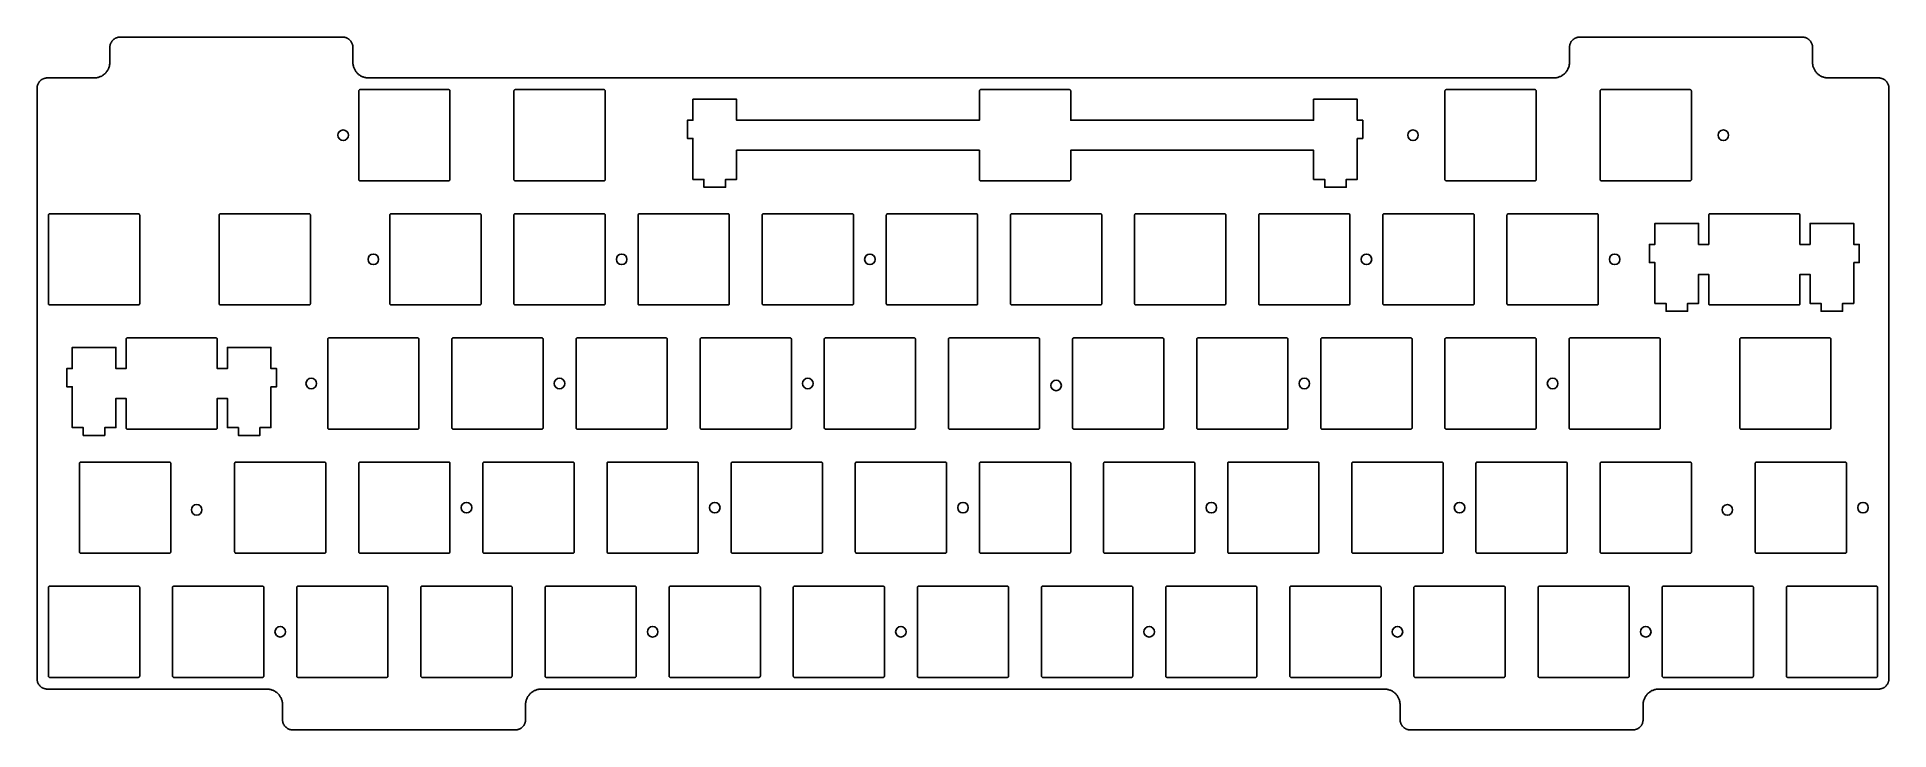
# Model space of a CAD drawing. Header units: millimetres. Extents: x -356 to -72, y 98 to 204.
import ezdxf

# ---------------------------------------------------------------- set-up
doc = ezdxf.new("R2010")
doc.units = ezdxf.units.MM

msp = doc.modelspace()

# ---------------------------------------------------------------- linework, layer by layer
for points in [[(-356.41, 196.54), (-356.41, 196.63), (-356.4, 196.71), (-356.39, 196.78), (-356.37, 196.86), (-356.35, 196.94), (-356.33, 197.01), (-356.31, 197.08), (-356.28, 197.16), (-356.24, 197.22), (-356.21, 197.29), (-356.17, 197.36), (-356.13, 197.42), (-356.08, 197.48), (-356.04, 197.54), (-355.98, 197.6), (-355.93, 197.65), (-355.88, 197.7), (-355.82, 197.75), (-355.76, 197.8), (-355.7, 197.84), (-355.63, 197.88), (-355.57, 197.92), (-355.5, 197.96), (-355.43, 197.99), (-355.36, 198.02), (-355.28, 198.04), (-355.21, 198.06), (-355.13, 198.08), (-355.05, 198.09), (-354.97, 198.1), (-354.89, 198.11), (-354.81, 198.11), (-347.63, 198.11), (-347.51, 198.11), (-347.39, 198.12), (-347.27, 198.14), (-347.15, 198.16), (-347.04, 198.19), (-346.92, 198.22), (-346.81, 198.26), (-346.7, 198.3), (-346.6, 198.35), (-346.49, 198.4), (-346.39, 198.46), (-346.3, 198.52), (-346.2, 198.59), (-346.11, 198.66), (-346.02, 198.73), (-345.94, 198.81), (-345.86, 198.9), (-345.79, 198.98), (-345.71, 199.07), (-345.65, 199.17), (-345.59, 199.26), (-345.53, 199.37), (-345.47, 199.47), (-345.43, 199.58), (-345.38, 199.68), (-345.35, 199.8), (-345.31, 199.91), (-345.29, 200.03), (-345.27, 200.14), (-345.25, 200.26), (-345.24, 200.39), (-345.24, 200.5), (-345.24, 202.78), (-345.24, 202.86), (-345.23, 202.94), (-345.22, 203.03), (-345.21, 203.1), (-345.19, 203.18), (-345.17, 203.26), (-345.14, 203.33), (-345.11, 203.4), (-345.08, 203.47), (-345.04, 203.54), (-345.01, 203.61), (-344.96, 203.68), (-344.92, 203.74), (-344.87, 203.8), (-344.82, 203.86), (-344.77, 203.91), (-344.71, 203.97), (-344.66, 204.02), (-344.59, 204.06), (-344.53, 204.11), (-344.47, 204.15), (-344.4, 204.19), (-344.33, 204.22), (-344.26, 204.26), (-344.19, 204.28), (-344.11, 204.31), (-344.04, 204.33), (-343.96, 204.35), (-343.88, 204.36), (-343.8, 204.37), (-343.72, 204.38), (-343.63, 204.38), (-309.54, 204.38), (-309.46, 204.38), (-309.38, 204.37), (-309.3, 204.36), (-309.22, 204.35), (-309.15, 204.33), (-309.07, 204.31), (-309, 204.29), (-308.93, 204.26), (-308.85, 204.23), (-308.78, 204.19), (-308.72, 204.15), (-308.65, 204.11), (-308.59, 204.07), (-308.52, 204.02), (-308.46, 203.97), (-308.41, 203.91), (-308.35, 203.85), (-308.3, 203.79), (-308.25, 203.73), (-308.21, 203.67), (-308.16, 203.6), (-308.13, 203.53), (-308.09, 203.46), (-308.06, 203.39), (-308.03, 203.32), (-308.01, 203.25), (-307.99, 203.17), (-307.97, 203.09), (-307.96, 203.02), (-307.95, 202.94), (-307.94, 202.86), (-307.94, 202.78), (-307.94, 200.5), (-307.93, 200.39), (-307.93, 200.27), (-307.91, 200.16), (-307.89, 200.04), (-307.87, 199.92), (-307.83, 199.81), (-307.8, 199.7), (-307.76, 199.59), (-307.71, 199.48), (-307.66, 199.38), (-307.6, 199.28), (-307.53, 199.18), (-307.47, 199.08), (-307.39, 198.99), (-307.32, 198.9), (-307.23, 198.81), (-307.15, 198.73), (-307.06, 198.65), (-306.97, 198.58), (-306.87, 198.51), (-306.77, 198.45), (-306.67, 198.39), (-306.56, 198.34), (-306.46, 198.29), (-306.35, 198.25), (-306.24, 198.21), (-306.12, 198.18), (-306.01, 198.16), (-305.89, 198.14), (-305.77, 198.12), (-305.66, 198.11), (-305.54, 198.11), (-123.63, 198.11), (-123.51, 198.11), (-123.39, 198.12), (-123.27, 198.14), (-123.15, 198.16), (-123.04, 198.19), (-122.92, 198.22), (-122.81, 198.26), (-122.7, 198.3), (-122.6, 198.35), (-122.49, 198.4), (-122.39, 198.46), (-122.3, 198.52), (-122.2, 198.59), (-122.11, 198.66), (-122.02, 198.73), (-121.94, 198.81), (-121.86, 198.9), (-121.79, 198.98), (-121.71, 199.07), (-121.65, 199.17), (-121.59, 199.26), (-121.53, 199.37), (-121.47, 199.47), (-121.43, 199.58), (-121.38, 199.68), (-121.35, 199.8), (-121.31, 199.91), (-121.29, 200.03), (-121.27, 200.14), (-121.25, 200.26), (-121.24, 200.39), (-121.24, 200.5), (-121.24, 202.78), (-121.24, 202.86), (-121.23, 202.94), (-121.22, 203.03), (-121.21, 203.1), (-121.19, 203.18), (-121.17, 203.26), (-121.14, 203.33), (-121.11, 203.4), (-121.08, 203.47), (-121.04, 203.54), (-121.01, 203.61), (-120.96, 203.68), (-120.92, 203.74), (-120.87, 203.8), (-120.82, 203.86), (-120.77, 203.91), (-120.71, 203.97), (-120.66, 204.02), (-120.59, 204.06), (-120.53, 204.11), (-120.47, 204.15), (-120.4, 204.19), (-120.33, 204.22), (-120.26, 204.26), (-120.19, 204.28), (-120.11, 204.31), (-120.04, 204.33), (-119.96, 204.35), (-119.88, 204.36), (-119.8, 204.37), (-119.72, 204.38), (-119.63, 204.38), (-85.54, 204.38), (-85.46, 204.38), (-85.38, 204.37), (-85.3, 204.36), (-85.22, 204.35), (-85.15, 204.33), (-85.07, 204.31), (-85, 204.29), (-84.93, 204.26), (-84.85, 204.23), (-84.78, 204.19), (-84.72, 204.15), (-84.65, 204.11), (-84.59, 204.07), (-84.52, 204.02), (-84.46, 203.97), (-84.41, 203.91), (-84.35, 203.85), (-84.3, 203.79), (-84.25, 203.73), (-84.21, 203.67), (-84.16, 203.6), (-84.13, 203.53), (-84.09, 203.46), (-84.06, 203.39), (-84.03, 203.32), (-84.01, 203.25), (-83.99, 203.17), (-83.97, 203.09), (-83.96, 203.02), (-83.95, 202.94), (-83.94, 202.86), (-83.94, 202.78), (-83.94, 200.5), (-83.93, 200.39), (-83.93, 200.27), (-83.91, 200.16), (-83.89, 200.04), (-83.87, 199.92), (-83.83, 199.81), (-83.8, 199.7), (-83.76, 199.59), (-83.71, 199.48), (-83.66, 199.38), (-83.6, 199.28), (-83.53, 199.18), (-83.47, 199.08), (-83.39, 198.99), (-83.32, 198.9), (-83.23, 198.81), (-83.15, 198.73), (-83.06, 198.65), (-82.97, 198.58), (-82.87, 198.51), (-82.77, 198.45), (-82.67, 198.39), (-82.56, 198.34), (-82.46, 198.29), (-82.35, 198.25), (-82.24, 198.21), (-82.12, 198.18), (-82.01, 198.16), (-81.89, 198.14), (-81.77, 198.12), (-81.66, 198.11), (-81.54, 198.11), (-73.82, 198.11), (-73.73, 198.11), (-73.65, 198.1), (-73.57, 198.09), (-73.49, 198.08), (-73.42, 198.06), (-73.34, 198.04), (-73.27, 198.02), (-73.2, 197.99), (-73.13, 197.96), (-73.06, 197.92), (-72.99, 197.88), (-72.93, 197.84), (-72.87, 197.8), (-72.81, 197.75), (-72.75, 197.7), (-72.69, 197.65), (-72.64, 197.6), (-72.59, 197.54), (-72.54, 197.48), (-72.5, 197.42), (-72.46, 197.36), (-72.42, 197.29), (-72.38, 197.22), (-72.35, 197.16), (-72.32, 197.08), (-72.29, 197.01), (-72.27, 196.94), (-72.25, 196.86), (-72.24, 196.78), (-72.23, 196.71), (-72.22, 196.63), (-72.21, 196.54), (-72.21, 105.91), (-72.21, 105.83), (-72.22, 105.75), (-72.23, 105.67), (-72.25, 105.59), (-72.26, 105.51), (-72.28, 105.43), (-72.31, 105.36), (-72.34, 105.29), (-72.37, 105.22), (-72.41, 105.15), (-72.44, 105.08), (-72.49, 105.02), (-72.53, 104.95), (-72.58, 104.89), (-72.63, 104.83), (-72.68, 104.78), (-72.74, 104.73), (-72.8, 104.68), (-72.86, 104.63), (-72.92, 104.58), (-72.98, 104.54), (-73.05, 104.5), (-73.12, 104.47), (-73.19, 104.44), (-73.26, 104.41), (-73.34, 104.38), (-73.41, 104.36), (-73.49, 104.34), (-73.57, 104.33), (-73.65, 104.32), (-73.73, 104.31), (-73.82, 104.31), (-107.54, 104.31), (-107.66, 104.31), (-107.78, 104.3), (-107.9, 104.28), (-108.02, 104.26), (-108.14, 104.23), (-108.25, 104.2), (-108.36, 104.16), (-108.47, 104.12), (-108.58, 104.07), (-108.68, 104.02), (-108.78, 103.96), (-108.88, 103.9), (-108.97, 103.83), (-109.06, 103.76), (-109.15, 103.69), (-109.23, 103.61), (-109.31, 103.52), (-109.39, 103.44), (-109.46, 103.35), (-109.53, 103.25), (-109.59, 103.15), (-109.65, 103.05), (-109.7, 102.95), (-109.75, 102.84), (-109.79, 102.73), (-109.83, 102.62), (-109.86, 102.51), (-109.89, 102.39), (-109.91, 102.27), (-109.93, 102.15), (-109.93, 102.03), (-109.94, 101.91), (-109.94, 99.64), (-109.94, 99.56), (-109.95, 99.47), (-109.96, 99.39), (-109.97, 99.32), (-109.99, 99.24), (-110.01, 99.16), (-110.03, 99.09), (-110.06, 99.02), (-110.1, 98.95), (-110.13, 98.88), (-110.17, 98.81), (-110.21, 98.74), (-110.26, 98.68), (-110.3, 98.62), (-110.35, 98.56), (-110.41, 98.51), (-110.46, 98.45), (-110.52, 98.4), (-110.58, 98.36), (-110.64, 98.31), (-110.71, 98.27), (-110.78, 98.23), (-110.84, 98.2), (-110.92, 98.16), (-110.99, 98.14), (-111.06, 98.11), (-111.14, 98.09), (-111.21, 98.07), (-111.29, 98.06), (-111.37, 98.05), (-111.46, 98.04), (-111.54, 98.04), (-145.63, 98.04), (-145.72, 98.04), (-145.8, 98.05), (-145.87, 98.06), (-145.95, 98.07), (-146.03, 98.09), (-146.1, 98.11), (-146.18, 98.13), (-146.25, 98.16), (-146.32, 98.19), (-146.39, 98.23), (-146.46, 98.27), (-146.53, 98.31), (-146.59, 98.35), (-146.65, 98.4), (-146.71, 98.45), (-146.77, 98.51), (-146.82, 98.56), (-146.88, 98.62), (-146.92, 98.69), (-146.97, 98.75), (-147.01, 98.82), (-147.05, 98.89), (-147.08, 98.95), (-147.12, 99.03), (-147.14, 99.1), (-147.17, 99.17), (-147.19, 99.25), (-147.21, 99.32), (-147.22, 99.4), (-147.23, 99.48), (-147.24, 99.56), (-147.24, 99.64), (-147.24, 101.91), (-147.24, 102.03), (-147.25, 102.15), (-147.26, 102.26), (-147.28, 102.38), (-147.31, 102.49), (-147.34, 102.61), (-147.38, 102.72), (-147.42, 102.83), (-147.47, 102.94), (-147.52, 103.04), (-147.58, 103.14), (-147.64, 103.24), (-147.71, 103.34), (-147.78, 103.43), (-147.86, 103.52), (-147.94, 103.61), (-148.03, 103.69), (-148.12, 103.77), (-148.21, 103.84), (-148.31, 103.91), (-148.41, 103.97), (-148.51, 104.03), (-148.61, 104.08), (-148.72, 104.13), (-148.83, 104.17), (-148.94, 104.21), (-149.05, 104.24), (-149.17, 104.26), (-149.28, 104.28), (-149.4, 104.3), (-149.52, 104.31), (-149.63, 104.31), (-279.04, 104.31), (-279.16, 104.31), (-279.28, 104.3), (-279.4, 104.28), (-279.52, 104.26), (-279.64, 104.23), (-279.75, 104.2), (-279.86, 104.16), (-279.97, 104.12), (-280.08, 104.07), (-280.18, 104.02), (-280.28, 103.96), (-280.38, 103.9), (-280.47, 103.83), (-280.56, 103.76), (-280.65, 103.69), (-280.73, 103.61), (-280.81, 103.52), (-280.89, 103.44), (-280.96, 103.35), (-281.03, 103.25), (-281.09, 103.15), (-281.15, 103.05), (-281.2, 102.95), (-281.25, 102.84), (-281.29, 102.73), (-281.33, 102.62), (-281.36, 102.51), (-281.39, 102.39), (-281.41, 102.27), (-281.43, 102.15), (-281.43, 102.03), (-281.44, 101.91), (-281.44, 99.64), (-281.44, 99.56), (-281.45, 99.47), (-281.46, 99.39), (-281.47, 99.32), (-281.49, 99.24), (-281.51, 99.16), (-281.53, 99.09), (-281.56, 99.02), (-281.6, 98.95), (-281.63, 98.88), (-281.67, 98.81), (-281.71, 98.74), (-281.76, 98.68), (-281.8, 98.62), (-281.85, 98.56), (-281.91, 98.51), (-281.96, 98.45), (-282.02, 98.4), (-282.08, 98.36), (-282.14, 98.31), (-282.21, 98.27), (-282.28, 98.23), (-282.34, 98.2), (-282.42, 98.16), (-282.49, 98.14), (-282.56, 98.11), (-282.64, 98.09), (-282.71, 98.07), (-282.79, 98.06), (-282.87, 98.05), (-282.96, 98.04), (-283.04, 98.04), (-317.13, 98.04), (-317.22, 98.04), (-317.3, 98.05), (-317.37, 98.06), (-317.45, 98.07), (-317.53, 98.09), (-317.6, 98.11), (-317.68, 98.13), (-317.75, 98.16), (-317.82, 98.19), (-317.89, 98.23), (-317.96, 98.27), (-318.03, 98.31), (-318.09, 98.35), (-318.15, 98.4), (-318.21, 98.45), (-318.27, 98.51), (-318.32, 98.56), (-318.38, 98.62), (-318.42, 98.69), (-318.47, 98.75), (-318.51, 98.82), (-318.55, 98.89), (-318.58, 98.95), (-318.62, 99.03), (-318.64, 99.1), (-318.67, 99.17), (-318.69, 99.25), (-318.71, 99.32), (-318.72, 99.4), (-318.73, 99.48), (-318.74, 99.56), (-318.74, 99.64), (-318.74, 101.91), (-318.74, 102.03), (-318.75, 102.15), (-318.76, 102.26), (-318.78, 102.38), (-318.81, 102.49), (-318.84, 102.61), (-318.88, 102.72), (-318.92, 102.83), (-318.97, 102.94), (-319.02, 103.04), (-319.08, 103.14), (-319.14, 103.24), (-319.21, 103.34), (-319.28, 103.43), (-319.36, 103.52), (-319.44, 103.61), (-319.53, 103.69), (-319.62, 103.77), (-319.71, 103.84), (-319.81, 103.91), (-319.91, 103.97), (-320.01, 104.03), (-320.11, 104.08), (-320.22, 104.13), (-320.33, 104.17), (-320.44, 104.21), (-320.55, 104.24), (-320.67, 104.26), (-320.78, 104.28), (-320.9, 104.3), (-321.02, 104.31), (-321.13, 104.31), (-354.81, 104.31), (-354.9, 104.31), (-354.98, 104.32), (-355.06, 104.33), (-355.14, 104.34), (-355.21, 104.36), (-355.29, 104.38), (-355.36, 104.41), (-355.44, 104.44), (-355.51, 104.47), (-355.58, 104.5), (-355.64, 104.54), (-355.71, 104.58), (-355.77, 104.63), (-355.83, 104.67), (-355.89, 104.73), (-355.94, 104.78), (-356, 104.83), (-356.05, 104.89), (-356.1, 104.95), (-356.14, 105.02), (-356.18, 105.08), (-356.22, 105.15), (-356.26, 105.22), (-356.29, 105.29), (-356.32, 105.36), (-356.34, 105.43), (-356.36, 105.51), (-356.38, 105.59), (-356.39, 105.67), (-356.4, 105.75), (-356.41, 105.83), (-356.41, 105.91)], [(-306.84, 196.31), (-293.24, 196.31), (-293.2, 196.31), (-293.16, 196.29), (-293.13, 196.28), (-293.1, 196.25), (-293.07, 196.22), (-293.05, 196.19), (-293.04, 196.15), (-293.04, 196.11), (-293.04, 182.51), (-293.04, 182.47), (-293.05, 182.43), (-293.07, 182.4), (-293.1, 182.37), (-293.13, 182.34), (-293.16, 182.32), (-293.2, 182.31), (-293.24, 182.31), (-306.84, 182.31), (-306.88, 182.31), (-306.91, 182.32), (-306.95, 182.34), (-306.98, 182.37), (-307, 182.4), (-307.02, 182.43), (-307.03, 182.47), (-307.04, 182.51), (-307.04, 196.11), (-307.03, 196.15), (-307.02, 196.19), (-307, 196.22), (-306.98, 196.25), (-306.95, 196.28), (-306.91, 196.29), (-306.88, 196.31)], [(-283.03, 196.31), (-269.43, 196.31), (-269.39, 196.31), (-269.35, 196.29), (-269.31, 196.28), (-269.28, 196.25), (-269.26, 196.22), (-269.24, 196.19), (-269.23, 196.15), (-269.23, 196.11), (-269.23, 182.51), (-269.23, 182.47), (-269.24, 182.43), (-269.26, 182.4), (-269.28, 182.37), (-269.31, 182.34), (-269.35, 182.32), (-269.39, 182.31), (-269.43, 182.31), (-283.03, 182.31), (-283.06, 182.31), (-283.1, 182.32), (-283.14, 182.34), (-283.17, 182.37), (-283.19, 182.4), (-283.21, 182.43), (-283.22, 182.47), (-283.23, 182.51), (-283.23, 196.11), (-283.22, 196.15), (-283.21, 196.19), (-283.19, 196.22), (-283.17, 196.25), (-283.14, 196.28), (-283.1, 196.29), (-283.06, 196.31)], [(-153.81, 188.81), (-153.81, 182.54), (-155.51, 182.54), (-155.51, 181.34), (-158.81, 181.34), (-158.81, 182.54), (-160.51, 182.54), (-160.51, 187.01), (-197.79, 187.01), (-197.79, 182.51), (-197.79, 182.47), (-197.8, 182.43), (-197.82, 182.4), (-197.85, 182.37), (-197.88, 182.34), (-197.91, 182.32), (-197.95, 182.31), (-197.99, 182.31), (-211.59, 182.31), (-211.63, 182.31), (-211.66, 182.32), (-211.7, 182.34), (-211.73, 182.37), (-211.75, 182.4), (-211.77, 182.43), (-211.78, 182.47), (-211.79, 182.51), (-211.79, 187.01), (-249.06, 187.01), (-249.06, 182.54), (-250.76, 182.54), (-250.76, 181.34), (-254.06, 181.34), (-254.06, 182.54), (-255.76, 182.54), (-255.76, 188.81), (-256.61, 188.81), (-256.61, 191.61), (-255.76, 191.61), (-255.76, 194.84), (-249.06, 194.84), (-249.06, 191.61), (-211.79, 191.61), (-211.79, 196.11), (-211.78, 196.15), (-211.77, 196.19), (-211.75, 196.22), (-211.73, 196.25), (-211.7, 196.28), (-211.66, 196.29), (-211.63, 196.31), (-211.59, 196.31), (-197.99, 196.31), (-197.95, 196.31), (-197.91, 196.29), (-197.88, 196.28), (-197.85, 196.25), (-197.82, 196.22), (-197.8, 196.19), (-197.79, 196.15), (-197.79, 196.11), (-197.79, 191.61), (-160.51, 191.61), (-160.51, 194.84), (-153.81, 194.84), (-153.81, 191.61), (-152.96, 191.61), (-152.96, 188.81)], [(-140.15, 196.31), (-126.55, 196.31), (-126.51, 196.31), (-126.47, 196.29), (-126.44, 196.28), (-126.41, 196.25), (-126.38, 196.22), (-126.37, 196.19), (-126.35, 196.15), (-126.35, 196.11), (-126.35, 182.51), (-126.35, 182.47), (-126.37, 182.43), (-126.38, 182.4), (-126.41, 182.37), (-126.44, 182.34), (-126.47, 182.32), (-126.51, 182.31), (-126.55, 182.31), (-140.15, 182.31), (-140.19, 182.31), (-140.23, 182.32), (-140.26, 182.34), (-140.29, 182.37), (-140.32, 182.4), (-140.33, 182.43), (-140.35, 182.47), (-140.35, 182.51), (-140.35, 196.11), (-140.35, 196.15), (-140.33, 196.19), (-140.32, 196.22), (-140.29, 196.25), (-140.26, 196.28), (-140.23, 196.29), (-140.19, 196.31)], [(-116.34, 196.31), (-102.74, 196.31), (-102.7, 196.31), (-102.66, 196.29), (-102.63, 196.28), (-102.6, 196.25), (-102.57, 196.22), (-102.55, 196.19), (-102.54, 196.15), (-102.54, 196.11), (-102.54, 182.51), (-102.54, 182.47), (-102.55, 182.43), (-102.57, 182.4), (-102.6, 182.37), (-102.63, 182.34), (-102.66, 182.32), (-102.7, 182.31), (-102.74, 182.31), (-116.34, 182.31), (-116.38, 182.31), (-116.41, 182.32), (-116.45, 182.34), (-116.48, 182.37), (-116.5, 182.4), (-116.52, 182.43), (-116.53, 182.47), (-116.54, 182.51), (-116.54, 196.11), (-116.53, 196.15), (-116.52, 196.19), (-116.5, 196.22), (-116.48, 196.25), (-116.45, 196.28), (-116.41, 196.29), (-116.38, 196.31)], [(-354.46, 177.26), (-340.86, 177.26), (-340.82, 177.26), (-340.79, 177.24), (-340.75, 177.23), (-340.72, 177.2), (-340.7, 177.17), (-340.68, 177.14), (-340.67, 177.1), (-340.66, 177.06), (-340.66, 163.46), (-340.67, 163.42), (-340.68, 163.38), (-340.7, 163.35), (-340.72, 163.32), (-340.75, 163.29), (-340.79, 163.27), (-340.82, 163.26), (-340.86, 163.26), (-354.46, 163.26), (-354.5, 163.26), (-354.54, 163.27), (-354.57, 163.29), (-354.6, 163.32), (-354.63, 163.35), (-354.65, 163.38), (-354.66, 163.42), (-354.66, 163.46), (-354.66, 177.06), (-354.66, 177.1), (-354.65, 177.14), (-354.63, 177.17), (-354.6, 177.2), (-354.57, 177.23), (-354.54, 177.24), (-354.5, 177.26)], [(-328.27, 177.26), (-314.67, 177.26), (-314.63, 177.26), (-314.59, 177.24), (-314.56, 177.23), (-314.53, 177.2), (-314.5, 177.17), (-314.48, 177.14), (-314.47, 177.1), (-314.47, 177.06), (-314.47, 163.46), (-314.47, 163.42), (-314.48, 163.38), (-314.5, 163.35), (-314.53, 163.32), (-314.56, 163.29), (-314.59, 163.27), (-314.63, 163.26), (-314.67, 163.26), (-328.27, 163.26), (-328.31, 163.26), (-328.35, 163.27), (-328.38, 163.29), (-328.41, 163.32), (-328.44, 163.35), (-328.45, 163.38), (-328.47, 163.42), (-328.47, 163.46), (-328.47, 177.06), (-328.47, 177.1), (-328.45, 177.14), (-328.44, 177.17), (-328.41, 177.2), (-328.38, 177.23), (-328.35, 177.24), (-328.31, 177.26)], [(-302.08, 177.26), (-288.48, 177.26), (-288.44, 177.26), (-288.4, 177.24), (-288.36, 177.23), (-288.33, 177.2), (-288.31, 177.17), (-288.29, 177.14), (-288.28, 177.1), (-288.28, 177.06), (-288.28, 163.46), (-288.28, 163.42), (-288.29, 163.38), (-288.31, 163.35), (-288.33, 163.32), (-288.36, 163.29), (-288.4, 163.27), (-288.44, 163.26), (-288.48, 163.26), (-302.08, 163.26), (-302.11, 163.26), (-302.15, 163.27), (-302.19, 163.29), (-302.22, 163.32), (-302.24, 163.35), (-302.26, 163.38), (-302.27, 163.42), (-302.28, 163.46), (-302.28, 177.06), (-302.27, 177.1), (-302.26, 177.14), (-302.24, 177.17), (-302.22, 177.2), (-302.19, 177.23), (-302.15, 177.24), (-302.11, 177.26)], [(-283.03, 177.26), (-269.43, 177.26), (-269.39, 177.26), (-269.35, 177.24), (-269.31, 177.23), (-269.28, 177.2), (-269.26, 177.17), (-269.24, 177.14), (-269.23, 177.1), (-269.23, 177.06), (-269.23, 163.46), (-269.23, 163.42), (-269.24, 163.38), (-269.26, 163.35), (-269.28, 163.32), (-269.31, 163.29), (-269.35, 163.27), (-269.39, 163.26), (-269.43, 163.26), (-283.03, 163.26), (-283.06, 163.26), (-283.1, 163.27), (-283.14, 163.29), (-283.17, 163.32), (-283.19, 163.35), (-283.21, 163.38), (-283.22, 163.42), (-283.23, 163.46), (-283.23, 177.06), (-283.22, 177.1), (-283.21, 177.14), (-283.19, 177.17), (-283.17, 177.2), (-283.14, 177.23), (-283.1, 177.24), (-283.06, 177.26)], [(-263.98, 177.26), (-250.38, 177.26), (-250.34, 177.26), (-250.3, 177.24), (-250.26, 177.23), (-250.23, 177.2), (-250.21, 177.17), (-250.19, 177.14), (-250.18, 177.1), (-250.18, 177.06), (-250.18, 163.46), (-250.18, 163.42), (-250.19, 163.38), (-250.21, 163.35), (-250.23, 163.32), (-250.26, 163.29), (-250.3, 163.27), (-250.34, 163.26), (-250.38, 163.26), (-263.98, 163.26), (-264.01, 163.26), (-264.05, 163.27), (-264.09, 163.29), (-264.12, 163.32), (-264.14, 163.35), (-264.16, 163.38), (-264.17, 163.42), (-264.18, 163.46), (-264.18, 177.06), (-264.17, 177.1), (-264.16, 177.14), (-264.14, 177.17), (-264.12, 177.2), (-264.09, 177.23), (-264.05, 177.24), (-264.01, 177.26)], [(-244.93, 177.26), (-231.33, 177.26), (-231.29, 177.26), (-231.25, 177.24), (-231.21, 177.23), (-231.18, 177.2), (-231.16, 177.17), (-231.14, 177.14), (-231.13, 177.1), (-231.13, 177.06), (-231.13, 163.46), (-231.13, 163.42), (-231.14, 163.38), (-231.16, 163.35), (-231.18, 163.32), (-231.21, 163.29), (-231.25, 163.27), (-231.29, 163.26), (-231.33, 163.26), (-244.93, 163.26), (-244.96, 163.26), (-245, 163.27), (-245.04, 163.29), (-245.07, 163.32), (-245.09, 163.35), (-245.11, 163.38), (-245.12, 163.42), (-245.13, 163.46), (-245.13, 177.06), (-245.12, 177.1), (-245.11, 177.14), (-245.09, 177.17), (-245.07, 177.2), (-245.04, 177.23), (-245, 177.24), (-244.96, 177.26)], [(-225.88, 177.26), (-212.28, 177.26), (-212.24, 177.26), (-212.2, 177.24), (-212.16, 177.23), (-212.13, 177.2), (-212.11, 177.17), (-212.09, 177.14), (-212.08, 177.1), (-212.08, 177.06), (-212.08, 163.46), (-212.08, 163.42), (-212.09, 163.38), (-212.11, 163.35), (-212.13, 163.32), (-212.16, 163.29), (-212.2, 163.27), (-212.24, 163.26), (-212.28, 163.26), (-225.88, 163.26), (-225.91, 163.26), (-225.95, 163.27), (-225.99, 163.29), (-226.02, 163.32), (-226.04, 163.35), (-226.06, 163.38), (-226.07, 163.42), (-226.08, 163.46), (-226.08, 177.06), (-226.07, 177.1), (-226.06, 177.14), (-226.04, 177.17), (-226.02, 177.2), (-225.99, 177.23), (-225.95, 177.24), (-225.91, 177.26)], [(-206.83, 177.26), (-193.23, 177.26), (-193.19, 177.26), (-193.15, 177.24), (-193.11, 177.23), (-193.08, 177.2), (-193.06, 177.17), (-193.04, 177.14), (-193.03, 177.1), (-193.03, 177.06), (-193.03, 163.46), (-193.03, 163.42), (-193.04, 163.38), (-193.06, 163.35), (-193.08, 163.32), (-193.11, 163.29), (-193.15, 163.27), (-193.19, 163.26), (-193.23, 163.26), (-206.83, 163.26), (-206.86, 163.26), (-206.9, 163.27), (-206.94, 163.29), (-206.97, 163.32), (-206.99, 163.35), (-207.01, 163.38), (-207.02, 163.42), (-207.03, 163.46), (-207.03, 177.06), (-207.02, 177.1), (-207.01, 177.14), (-206.99, 177.17), (-206.97, 177.2), (-206.94, 177.23), (-206.9, 177.24), (-206.86, 177.26)], [(-187.78, 177.26), (-174.18, 177.26), (-174.14, 177.26), (-174.1, 177.24), (-174.06, 177.23), (-174.03, 177.2), (-174.01, 177.17), (-173.99, 177.14), (-173.98, 177.1), (-173.98, 177.06), (-173.98, 163.46), (-173.98, 163.42), (-173.99, 163.38), (-174.01, 163.35), (-174.03, 163.32), (-174.06, 163.29), (-174.1, 163.27), (-174.14, 163.26), (-174.18, 163.26), (-187.78, 163.26), (-187.81, 163.26), (-187.85, 163.27), (-187.89, 163.29), (-187.92, 163.32), (-187.94, 163.35), (-187.96, 163.38), (-187.97, 163.42), (-187.98, 163.46), (-187.98, 177.06), (-187.97, 177.1), (-187.96, 177.14), (-187.94, 177.17), (-187.92, 177.2), (-187.89, 177.23), (-187.85, 177.24), (-187.81, 177.26)], [(-168.73, 177.26), (-155.13, 177.26), (-155.09, 177.26), (-155.05, 177.24), (-155.01, 177.23), (-154.98, 177.2), (-154.96, 177.17), (-154.94, 177.14), (-154.93, 177.1), (-154.93, 177.06), (-154.93, 163.46), (-154.93, 163.42), (-154.94, 163.38), (-154.96, 163.35), (-154.98, 163.32), (-155.01, 163.29), (-155.05, 163.27), (-155.09, 163.26), (-155.13, 163.26), (-168.73, 163.26), (-168.76, 163.26), (-168.8, 163.27), (-168.84, 163.29), (-168.87, 163.32), (-168.89, 163.35), (-168.91, 163.38), (-168.92, 163.42), (-168.93, 163.46), (-168.93, 177.06), (-168.92, 177.1), (-168.91, 177.14), (-168.89, 177.17), (-168.87, 177.2), (-168.84, 177.23), (-168.8, 177.24), (-168.76, 177.26)], [(-149.68, 177.26), (-136.08, 177.26), (-136.04, 177.26), (-136, 177.24), (-135.96, 177.23), (-135.93, 177.2), (-135.91, 177.17), (-135.89, 177.14), (-135.88, 177.1), (-135.88, 177.06), (-135.88, 163.46), (-135.88, 163.42), (-135.89, 163.38), (-135.91, 163.35), (-135.93, 163.32), (-135.96, 163.29), (-136, 163.27), (-136.04, 163.26), (-136.08, 163.26), (-149.68, 163.26), (-149.71, 163.26), (-149.75, 163.27), (-149.79, 163.29), (-149.82, 163.32), (-149.84, 163.35), (-149.86, 163.38), (-149.87, 163.42), (-149.88, 163.46), (-149.88, 177.06), (-149.87, 177.1), (-149.86, 177.14), (-149.84, 177.17), (-149.82, 177.2), (-149.79, 177.23), (-149.75, 177.24), (-149.71, 177.26)], [(-130.63, 177.26), (-117.03, 177.26), (-116.99, 177.26), (-116.95, 177.24), (-116.91, 177.23), (-116.88, 177.2), (-116.86, 177.17), (-116.84, 177.14), (-116.83, 177.1), (-116.83, 177.06), (-116.83, 163.46), (-116.83, 163.42), (-116.84, 163.38), (-116.86, 163.35), (-116.88, 163.32), (-116.91, 163.29), (-116.95, 163.27), (-116.99, 163.26), (-117.03, 163.26), (-130.63, 163.26), (-130.66, 163.26), (-130.7, 163.27), (-130.74, 163.29), (-130.77, 163.32), (-130.79, 163.35), (-130.81, 163.38), (-130.82, 163.42), (-130.83, 163.46), (-130.83, 177.06), (-130.82, 177.1), (-130.81, 177.14), (-130.79, 177.17), (-130.77, 177.2), (-130.74, 177.23), (-130.7, 177.24), (-130.66, 177.26)], [(-77.62, 169.76), (-77.62, 163.49), (-79.32, 163.49), (-79.32, 162.29), (-82.62, 162.29), (-82.62, 163.49), (-84.32, 163.49), (-84.32, 167.96), (-85.87, 167.96), (-85.87, 163.46), (-85.87, 163.42), (-85.88, 163.38), (-85.9, 163.35), (-85.93, 163.32), (-85.96, 163.29), (-85.99, 163.27), (-86.03, 163.26), (-86.07, 163.26), (-99.67, 163.26), (-99.71, 163.26), (-99.75, 163.27), (-99.78, 163.29), (-99.81, 163.32), (-99.84, 163.35), (-99.85, 163.38), (-99.87, 163.42), (-99.87, 163.46), (-99.87, 167.96), (-101.42, 167.96), (-101.42, 163.49), (-103.12, 163.49), (-103.12, 162.29), (-106.42, 162.29), (-106.42, 163.49), (-108.12, 163.49), (-108.12, 169.76), (-108.97, 169.76), (-108.97, 172.56), (-108.12, 172.56), (-108.12, 175.79), (-101.42, 175.79), (-101.42, 172.56), (-99.87, 172.56), (-99.87, 177.06), (-99.87, 177.1), (-99.85, 177.14), (-99.84, 177.17), (-99.81, 177.2), (-99.78, 177.23), (-99.75, 177.24), (-99.71, 177.26), (-99.67, 177.26), (-86.07, 177.26), (-86.03, 177.26), (-85.99, 177.24), (-85.96, 177.23), (-85.93, 177.2), (-85.9, 177.17), (-85.88, 177.14), (-85.87, 177.1), (-85.87, 177.06), (-85.87, 172.56), (-84.32, 172.56), (-84.32, 175.79), (-77.62, 175.79), (-77.62, 172.56), (-76.77, 172.56), (-76.77, 169.76)], [(-320.51, 150.71), (-320.51, 144.44), (-322.21, 144.44), (-322.21, 143.24), (-325.51, 143.24), (-325.51, 144.44), (-327.21, 144.44), (-327.21, 148.91), (-328.76, 148.91), (-328.76, 144.41), (-328.76, 144.37), (-328.77, 144.33), (-328.79, 144.3), (-328.82, 144.27), (-328.85, 144.24), (-328.88, 144.22), (-328.92, 144.21), (-328.96, 144.21), (-342.56, 144.21), (-342.6, 144.21), (-342.63, 144.22), (-342.67, 144.24), (-342.7, 144.27), (-342.72, 144.3), (-342.74, 144.33), (-342.75, 144.37), (-342.76, 144.41), (-342.76, 148.91), (-344.31, 148.91), (-344.31, 144.44), (-346.01, 144.44), (-346.01, 143.24), (-349.31, 143.24), (-349.31, 144.44), (-351.01, 144.44), (-351.01, 150.71), (-351.86, 150.71), (-351.86, 153.51), (-351.01, 153.51), (-351.01, 156.74), (-344.31, 156.74), (-344.31, 153.51), (-342.76, 153.51), (-342.76, 158.01), (-342.75, 158.05), (-342.74, 158.09), (-342.72, 158.12), (-342.7, 158.15), (-342.67, 158.18), (-342.63, 158.19), (-342.6, 158.21), (-342.56, 158.21), (-328.96, 158.21), (-328.92, 158.21), (-328.88, 158.19), (-328.85, 158.18), (-328.82, 158.15), (-328.79, 158.12), (-328.77, 158.09), (-328.76, 158.05), (-328.76, 158.01), (-328.76, 153.51), (-327.21, 153.51), (-327.21, 156.74), (-320.51, 156.74), (-320.51, 153.51), (-319.66, 153.51), (-319.66, 150.71)], [(-311.6, 158.21), (-298, 158.21), (-297.96, 158.21), (-297.92, 158.19), (-297.89, 158.18), (-297.86, 158.15), (-297.83, 158.12), (-297.82, 158.09), (-297.8, 158.05), (-297.8, 158.01), (-297.8, 144.41), (-297.8, 144.37), (-297.82, 144.33), (-297.83, 144.3), (-297.86, 144.27), (-297.89, 144.24), (-297.92, 144.22), (-297.96, 144.21), (-298, 144.21), (-311.6, 144.21), (-311.64, 144.21), (-311.68, 144.22), (-311.71, 144.24), (-311.74, 144.27), (-311.77, 144.3), (-311.78, 144.33), (-311.8, 144.37), (-311.8, 144.41), (-311.8, 158.01), (-311.8, 158.05), (-311.78, 158.09), (-311.77, 158.12), (-311.74, 158.15), (-311.71, 158.18), (-311.68, 158.19), (-311.64, 158.21)], [(-292.55, 158.21), (-278.95, 158.21), (-278.91, 158.21), (-278.87, 158.19), (-278.84, 158.18), (-278.81, 158.15), (-278.78, 158.12), (-278.77, 158.09), (-278.75, 158.05), (-278.75, 158.01), (-278.75, 144.41), (-278.75, 144.37), (-278.77, 144.33), (-278.78, 144.3), (-278.81, 144.27), (-278.84, 144.24), (-278.87, 144.22), (-278.91, 144.21), (-278.95, 144.21), (-292.55, 144.21), (-292.59, 144.21), (-292.63, 144.22), (-292.66, 144.24), (-292.69, 144.27), (-292.72, 144.3), (-292.73, 144.33), (-292.75, 144.37), (-292.75, 144.41), (-292.75, 158.01), (-292.75, 158.05), (-292.73, 158.09), (-292.72, 158.12), (-292.69, 158.15), (-292.66, 158.18), (-292.63, 158.19), (-292.59, 158.21)], [(-273.5, 158.21), (-259.9, 158.21), (-259.86, 158.21), (-259.82, 158.19), (-259.79, 158.18), (-259.76, 158.15), (-259.73, 158.12), (-259.72, 158.09), (-259.7, 158.05), (-259.7, 158.01), (-259.7, 144.41), (-259.7, 144.37), (-259.72, 144.33), (-259.73, 144.3), (-259.76, 144.27), (-259.79, 144.24), (-259.82, 144.22), (-259.86, 144.21), (-259.9, 144.21), (-273.5, 144.21), (-273.54, 144.21), (-273.58, 144.22), (-273.61, 144.24), (-273.64, 144.27), (-273.67, 144.3), (-273.68, 144.33), (-273.7, 144.37), (-273.7, 144.41), (-273.7, 158.01), (-273.7, 158.05), (-273.68, 158.09), (-273.67, 158.12), (-273.64, 158.15), (-273.61, 158.18), (-273.58, 158.19), (-273.54, 158.21)], [(-254.45, 158.21), (-240.85, 158.21), (-240.81, 158.21), (-240.77, 158.19), (-240.74, 158.18), (-240.71, 158.15), (-240.68, 158.12), (-240.67, 158.09), (-240.65, 158.05), (-240.65, 158.01), (-240.65, 144.41), (-240.65, 144.37), (-240.67, 144.33), (-240.68, 144.3), (-240.71, 144.27), (-240.74, 144.24), (-240.77, 144.22), (-240.81, 144.21), (-240.85, 144.21), (-254.45, 144.21), (-254.49, 144.21), (-254.53, 144.22), (-254.56, 144.24), (-254.59, 144.27), (-254.62, 144.3), (-254.63, 144.33), (-254.65, 144.37), (-254.65, 144.41), (-254.65, 158.01), (-254.65, 158.05), (-254.63, 158.09), (-254.62, 158.12), (-254.59, 158.15), (-254.56, 158.18), (-254.53, 158.19), (-254.49, 158.21)], [(-235.4, 158.21), (-221.8, 158.21), (-221.76, 158.21), (-221.72, 158.19), (-221.69, 158.18), (-221.66, 158.15), (-221.63, 158.12), (-221.62, 158.09), (-221.6, 158.05), (-221.6, 158.01), (-221.6, 144.41), (-221.6, 144.37), (-221.62, 144.33), (-221.63, 144.3), (-221.66, 144.27), (-221.69, 144.24), (-221.72, 144.22), (-221.76, 144.21), (-221.8, 144.21), (-235.4, 144.21), (-235.44, 144.21), (-235.48, 144.22), (-235.51, 144.24), (-235.54, 144.27), (-235.57, 144.3), (-235.58, 144.33), (-235.6, 144.37), (-235.6, 144.41), (-235.6, 158.01), (-235.6, 158.05), (-235.58, 158.09), (-235.57, 158.12), (-235.54, 158.15), (-235.51, 158.18), (-235.48, 158.19), (-235.44, 158.21)], [(-216.35, 158.21), (-202.75, 158.21), (-202.71, 158.21), (-202.67, 158.19), (-202.64, 158.18), (-202.61, 158.15), (-202.58, 158.12), (-202.57, 158.09), (-202.55, 158.05), (-202.55, 158.01), (-202.55, 144.41), (-202.55, 144.37), (-202.57, 144.33), (-202.58, 144.3), (-202.61, 144.27), (-202.64, 144.24), (-202.67, 144.22), (-202.71, 144.21), (-202.75, 144.21), (-216.35, 144.21), (-216.39, 144.21), (-216.43, 144.22), (-216.46, 144.24), (-216.49, 144.27), (-216.52, 144.3), (-216.53, 144.33), (-216.55, 144.37), (-216.55, 144.41), (-216.55, 158.01), (-216.55, 158.05), (-216.53, 158.09), (-216.52, 158.12), (-216.49, 158.15), (-216.46, 158.18), (-216.43, 158.19), (-216.39, 158.21)], [(-197.3, 158.21), (-183.7, 158.21), (-183.66, 158.21), (-183.62, 158.19), (-183.59, 158.18), (-183.56, 158.15), (-183.53, 158.12), (-183.52, 158.09), (-183.5, 158.05), (-183.5, 158.01), (-183.5, 144.41), (-183.5, 144.37), (-183.52, 144.33), (-183.53, 144.3), (-183.56, 144.27), (-183.59, 144.24), (-183.62, 144.22), (-183.66, 144.21), (-183.7, 144.21), (-197.3, 144.21), (-197.34, 144.21), (-197.38, 144.22), (-197.41, 144.24), (-197.44, 144.27), (-197.47, 144.3), (-197.48, 144.33), (-197.5, 144.37), (-197.5, 144.41), (-197.5, 158.01), (-197.5, 158.05), (-197.48, 158.09), (-197.47, 158.12), (-197.44, 158.15), (-197.41, 158.18), (-197.38, 158.19), (-197.34, 158.21)], [(-178.25, 158.21), (-164.65, 158.21), (-164.61, 158.21), (-164.57, 158.19), (-164.54, 158.18), (-164.51, 158.15), (-164.48, 158.12), (-164.47, 158.09), (-164.45, 158.05), (-164.45, 158.01), (-164.45, 144.41), (-164.45, 144.37), (-164.47, 144.33), (-164.48, 144.3), (-164.51, 144.27), (-164.54, 144.24), (-164.57, 144.22), (-164.61, 144.21), (-164.65, 144.21), (-178.25, 144.21), (-178.29, 144.21), (-178.33, 144.22), (-178.36, 144.24), (-178.39, 144.27), (-178.42, 144.3), (-178.43, 144.33), (-178.45, 144.37), (-178.45, 144.41), (-178.45, 158.01), (-178.45, 158.05), (-178.43, 158.09), (-178.42, 158.12), (-178.39, 158.15), (-178.36, 158.18), (-178.33, 158.19), (-178.29, 158.21)], [(-159.2, 158.21), (-145.6, 158.21), (-145.56, 158.21), (-145.52, 158.19), (-145.49, 158.18), (-145.46, 158.15), (-145.43, 158.12), (-145.42, 158.09), (-145.4, 158.05), (-145.4, 158.01), (-145.4, 144.41), (-145.4, 144.37), (-145.42, 144.33), (-145.43, 144.3), (-145.46, 144.27), (-145.49, 144.24), (-145.52, 144.22), (-145.56, 144.21), (-145.6, 144.21), (-159.2, 144.21), (-159.24, 144.21), (-159.28, 144.22), (-159.31, 144.24), (-159.34, 144.27), (-159.37, 144.3), (-159.38, 144.33), (-159.4, 144.37), (-159.4, 144.41), (-159.4, 158.01), (-159.4, 158.05), (-159.38, 158.09), (-159.37, 158.12), (-159.34, 158.15), (-159.31, 158.18), (-159.28, 158.19), (-159.24, 158.21)], [(-140.15, 158.21), (-126.55, 158.21), (-126.51, 158.21), (-126.47, 158.19), (-126.44, 158.18), (-126.41, 158.15), (-126.38, 158.12), (-126.37, 158.09), (-126.35, 158.05), (-126.35, 158.01), (-126.35, 144.41), (-126.35, 144.37), (-126.37, 144.33), (-126.38, 144.3), (-126.41, 144.27), (-126.44, 144.24), (-126.47, 144.22), (-126.51, 144.21), (-126.55, 144.21), (-140.15, 144.21), (-140.19, 144.21), (-140.23, 144.22), (-140.26, 144.24), (-140.29, 144.27), (-140.32, 144.3), (-140.33, 144.33), (-140.35, 144.37), (-140.35, 144.41), (-140.35, 158.01), (-140.35, 158.05), (-140.33, 158.09), (-140.32, 158.12), (-140.29, 158.15), (-140.26, 158.18), (-140.23, 158.19), (-140.19, 158.21)], [(-121.1, 158.21), (-107.5, 158.21), (-107.46, 158.21), (-107.42, 158.19), (-107.39, 158.18), (-107.36, 158.15), (-107.33, 158.12), (-107.32, 158.09), (-107.3, 158.05), (-107.3, 158.01), (-107.3, 144.41), (-107.3, 144.37), (-107.32, 144.33), (-107.33, 144.3), (-107.36, 144.27), (-107.39, 144.24), (-107.42, 144.22), (-107.46, 144.21), (-107.5, 144.21), (-121.1, 144.21), (-121.14, 144.21), (-121.18, 144.22), (-121.21, 144.24), (-121.24, 144.27), (-121.27, 144.3), (-121.28, 144.33), (-121.3, 144.37), (-121.3, 144.41), (-121.3, 158.01), (-121.3, 158.05), (-121.28, 158.09), (-121.27, 158.12), (-121.24, 158.15), (-121.21, 158.18), (-121.18, 158.19), (-121.14, 158.21)], [(-94.91, 158.21), (-81.31, 158.21), (-81.27, 158.21), (-81.23, 158.19), (-81.2, 158.18), (-81.17, 158.15), (-81.14, 158.12), (-81.12, 158.09), (-81.11, 158.05), (-81.11, 158.01), (-81.11, 144.41), (-81.11, 144.37), (-81.12, 144.33), (-81.14, 144.3), (-81.17, 144.27), (-81.2, 144.24), (-81.23, 144.22), (-81.27, 144.21), (-81.31, 144.21), (-94.91, 144.21), (-94.95, 144.21), (-94.98, 144.22), (-95.02, 144.24), (-95.05, 144.27), (-95.07, 144.3), (-95.09, 144.33), (-95.1, 144.37), (-95.11, 144.41), (-95.11, 158.01), (-95.1, 158.05), (-95.09, 158.09), (-95.07, 158.12), (-95.05, 158.15), (-95.02, 158.18), (-94.98, 158.19), (-94.95, 158.21)], [(-349.7, 139.16), (-336.1, 139.16), (-336.06, 139.16), (-336.02, 139.14), (-335.99, 139.13), (-335.96, 139.1), (-335.93, 139.07), (-335.92, 139.04), (-335.9, 139), (-335.9, 138.96), (-335.9, 125.36), (-335.9, 125.32), (-335.92, 125.28), (-335.93, 125.25), (-335.96, 125.22), (-335.99, 125.19), (-336.02, 125.17), (-336.06, 125.16), (-336.1, 125.16), (-349.7, 125.16), (-349.74, 125.16), (-349.78, 125.17), (-349.81, 125.19), (-349.84, 125.22), (-349.87, 125.25), (-349.88, 125.28), (-349.9, 125.32), (-349.9, 125.36), (-349.9, 138.96), (-349.9, 139), (-349.88, 139.04), (-349.87, 139.07), (-349.84, 139.1), (-349.81, 139.13), (-349.78, 139.14), (-349.74, 139.16)], [(-325.89, 139.16), (-312.29, 139.16), (-312.25, 139.16), (-312.21, 139.14), (-312.18, 139.13), (-312.15, 139.1), (-312.12, 139.07), (-312.1, 139.04), (-312.09, 139), (-312.09, 138.96), (-312.09, 125.36), (-312.09, 125.32), (-312.1, 125.28), (-312.12, 125.25), (-312.15, 125.22), (-312.18, 125.19), (-312.21, 125.17), (-312.25, 125.16), (-312.29, 125.16), (-325.89, 125.16), (-325.93, 125.16), (-325.96, 125.17), (-326, 125.19), (-326.03, 125.22), (-326.05, 125.25), (-326.07, 125.28), (-326.08, 125.32), (-326.09, 125.36), (-326.09, 138.96), (-326.08, 139), (-326.07, 139.04), (-326.05, 139.07), (-326.03, 139.1), (-326, 139.13), (-325.96, 139.14), (-325.93, 139.16)], [(-306.84, 139.16), (-293.24, 139.16), (-293.2, 139.16), (-293.16, 139.14), (-293.13, 139.13), (-293.1, 139.1), (-293.07, 139.07), (-293.05, 139.04), (-293.04, 139), (-293.04, 138.96), (-293.04, 125.36), (-293.04, 125.32), (-293.05, 125.28), (-293.07, 125.25), (-293.1, 125.22), (-293.13, 125.19), (-293.16, 125.17), (-293.2, 125.16), (-293.24, 125.16), (-306.84, 125.16), (-306.88, 125.16), (-306.91, 125.17), (-306.95, 125.19), (-306.98, 125.22), (-307, 125.25), (-307.02, 125.28), (-307.03, 125.32), (-307.04, 125.36), (-307.04, 138.96), (-307.03, 139), (-307.02, 139.04), (-307, 139.07), (-306.98, 139.1), (-306.95, 139.13), (-306.91, 139.14), (-306.88, 139.16)], [(-287.79, 139.16), (-274.19, 139.16), (-274.15, 139.16), (-274.11, 139.14), (-274.08, 139.13), (-274.05, 139.1), (-274.02, 139.07), (-274, 139.04), (-273.99, 139), (-273.99, 138.96), (-273.99, 125.36), (-273.99, 125.32), (-274, 125.28), (-274.02, 125.25), (-274.05, 125.22), (-274.08, 125.19), (-274.11, 125.17), (-274.15, 125.16), (-274.19, 125.16), (-287.79, 125.16), (-287.83, 125.16), (-287.86, 125.17), (-287.9, 125.19), (-287.93, 125.22), (-287.95, 125.25), (-287.97, 125.28), (-287.98, 125.32), (-287.99, 125.36), (-287.99, 138.96), (-287.98, 139), (-287.97, 139.04), (-287.95, 139.07), (-287.93, 139.1), (-287.9, 139.13), (-287.86, 139.14), (-287.83, 139.16)], [(-268.74, 139.16), (-255.14, 139.16), (-255.1, 139.16), (-255.06, 139.14), (-255.03, 139.13), (-255, 139.1), (-254.97, 139.07), (-254.95, 139.04), (-254.94, 139), (-254.94, 138.96), (-254.94, 125.36), (-254.94, 125.32), (-254.95, 125.28), (-254.97, 125.25), (-255, 125.22), (-255.03, 125.19), (-255.06, 125.17), (-255.1, 125.16), (-255.14, 125.16), (-268.74, 125.16), (-268.78, 125.16), (-268.81, 125.17), (-268.85, 125.19), (-268.88, 125.22), (-268.9, 125.25), (-268.92, 125.28), (-268.93, 125.32), (-268.94, 125.36), (-268.94, 138.96), (-268.93, 139), (-268.92, 139.04), (-268.9, 139.07), (-268.88, 139.1), (-268.85, 139.13), (-268.81, 139.14), (-268.78, 139.16)], [(-249.69, 139.16), (-236.09, 139.16), (-236.05, 139.16), (-236.01, 139.14), (-235.98, 139.13), (-235.95, 139.1), (-235.92, 139.07), (-235.9, 139.04), (-235.89, 139), (-235.89, 138.96), (-235.89, 125.36), (-235.89, 125.32), (-235.9, 125.28), (-235.92, 125.25), (-235.95, 125.22), (-235.98, 125.19), (-236.01, 125.17), (-236.05, 125.16), (-236.09, 125.16), (-249.69, 125.16), (-249.73, 125.16), (-249.76, 125.17), (-249.8, 125.19), (-249.83, 125.22), (-249.85, 125.25), (-249.87, 125.28), (-249.88, 125.32), (-249.89, 125.36), (-249.89, 138.96), (-249.88, 139), (-249.87, 139.04), (-249.85, 139.07), (-249.83, 139.1), (-249.8, 139.13), (-249.76, 139.14), (-249.73, 139.16)], [(-230.64, 139.16), (-217.04, 139.16), (-217, 139.16), (-216.96, 139.14), (-216.93, 139.13), (-216.9, 139.1), (-216.87, 139.07), (-216.85, 139.04), (-216.84, 139), (-216.84, 138.96), (-216.84, 125.36), (-216.84, 125.32), (-216.85, 125.28), (-216.87, 125.25), (-216.9, 125.22), (-216.93, 125.19), (-216.96, 125.17), (-217, 125.16), (-217.04, 125.16), (-230.64, 125.16), (-230.68, 125.16), (-230.71, 125.17), (-230.75, 125.19), (-230.78, 125.22), (-230.8, 125.25), (-230.82, 125.28), (-230.83, 125.32), (-230.84, 125.36), (-230.84, 138.96), (-230.83, 139), (-230.82, 139.04), (-230.8, 139.07), (-230.78, 139.1), (-230.75, 139.13), (-230.71, 139.14), (-230.68, 139.16)], [(-211.59, 139.16), (-197.99, 139.16), (-197.95, 139.16), (-197.91, 139.14), (-197.88, 139.13), (-197.85, 139.1), (-197.82, 139.07), (-197.8, 139.04), (-197.79, 139), (-197.79, 138.96), (-197.79, 125.36), (-197.79, 125.32), (-197.8, 125.28), (-197.82, 125.25), (-197.85, 125.22), (-197.88, 125.19), (-197.91, 125.17), (-197.95, 125.16), (-197.99, 125.16), (-211.59, 125.16), (-211.63, 125.16), (-211.66, 125.17), (-211.7, 125.19), (-211.73, 125.22), (-211.75, 125.25), (-211.77, 125.28), (-211.78, 125.32), (-211.79, 125.36), (-211.79, 138.96), (-211.78, 139), (-211.77, 139.04), (-211.75, 139.07), (-211.73, 139.1), (-211.7, 139.13), (-211.66, 139.14), (-211.63, 139.16)], [(-192.54, 139.16), (-178.94, 139.16), (-178.9, 139.16), (-178.86, 139.14), (-178.83, 139.13), (-178.8, 139.1), (-178.77, 139.07), (-178.75, 139.04), (-178.74, 139), (-178.74, 138.96), (-178.74, 125.36), (-178.74, 125.32), (-178.75, 125.28), (-178.77, 125.25), (-178.8, 125.22), (-178.83, 125.19), (-178.86, 125.17), (-178.9, 125.16), (-178.94, 125.16), (-192.54, 125.16), (-192.58, 125.16), (-192.61, 125.17), (-192.65, 125.19), (-192.68, 125.22), (-192.7, 125.25), (-192.72, 125.28), (-192.73, 125.32), (-192.74, 125.36), (-192.74, 138.96), (-192.73, 139), (-192.72, 139.04), (-192.7, 139.07), (-192.68, 139.1), (-192.65, 139.13), (-192.61, 139.14), (-192.58, 139.16)], [(-173.49, 139.16), (-159.89, 139.16), (-159.85, 139.16), (-159.81, 139.14), (-159.78, 139.13), (-159.75, 139.1), (-159.72, 139.07), (-159.7, 139.04), (-159.69, 139), (-159.69, 138.96), (-159.69, 125.36), (-159.69, 125.32), (-159.7, 125.28), (-159.72, 125.25), (-159.75, 125.22), (-159.78, 125.19), (-159.81, 125.17), (-159.85, 125.16), (-159.89, 125.16), (-173.49, 125.16), (-173.53, 125.16), (-173.56, 125.17), (-173.6, 125.19), (-173.63, 125.22), (-173.65, 125.25), (-173.67, 125.28), (-173.68, 125.32), (-173.69, 125.36), (-173.69, 138.96), (-173.68, 139), (-173.67, 139.04), (-173.65, 139.07), (-173.63, 139.1), (-173.6, 139.13), (-173.56, 139.14), (-173.53, 139.16)], [(-154.44, 139.16), (-140.84, 139.16), (-140.8, 139.16), (-140.76, 139.14), (-140.73, 139.13), (-140.7, 139.1), (-140.67, 139.07), (-140.65, 139.04), (-140.64, 139), (-140.64, 138.96), (-140.64, 125.36), (-140.64, 125.32), (-140.65, 125.28), (-140.67, 125.25), (-140.7, 125.22), (-140.73, 125.19), (-140.76, 125.17), (-140.8, 125.16), (-140.84, 125.16), (-154.44, 125.16), (-154.48, 125.16), (-154.51, 125.17), (-154.55, 125.19), (-154.58, 125.22), (-154.6, 125.25), (-154.62, 125.28), (-154.63, 125.32), (-154.64, 125.36), (-154.64, 138.96), (-154.63, 139), (-154.62, 139.04), (-154.6, 139.07), (-154.58, 139.1), (-154.55, 139.13), (-154.51, 139.14), (-154.48, 139.16)], [(-135.39, 139.16), (-121.79, 139.16), (-121.75, 139.16), (-121.71, 139.14), (-121.68, 139.13), (-121.65, 139.1), (-121.62, 139.07), (-121.6, 139.04), (-121.59, 139), (-121.59, 138.96), (-121.59, 125.36), (-121.59, 125.32), (-121.6, 125.28), (-121.62, 125.25), (-121.65, 125.22), (-121.68, 125.19), (-121.71, 125.17), (-121.75, 125.16), (-121.79, 125.16), (-135.39, 125.16), (-135.43, 125.16), (-135.46, 125.17), (-135.5, 125.19), (-135.53, 125.22), (-135.55, 125.25), (-135.57, 125.28), (-135.58, 125.32), (-135.59, 125.36), (-135.59, 138.96), (-135.58, 139), (-135.57, 139.04), (-135.55, 139.07), (-135.53, 139.1), (-135.5, 139.13), (-135.46, 139.14), (-135.43, 139.16)], [(-116.34, 139.16), (-102.74, 139.16), (-102.7, 139.16), (-102.66, 139.14), (-102.63, 139.13), (-102.6, 139.1), (-102.57, 139.07), (-102.55, 139.04), (-102.54, 139), (-102.54, 138.96), (-102.54, 125.36), (-102.54, 125.32), (-102.55, 125.28), (-102.57, 125.25), (-102.6, 125.22), (-102.63, 125.19), (-102.66, 125.17), (-102.7, 125.16), (-102.74, 125.16), (-116.34, 125.16), (-116.38, 125.16), (-116.41, 125.17), (-116.45, 125.19), (-116.48, 125.22), (-116.5, 125.25), (-116.52, 125.28), (-116.53, 125.32), (-116.54, 125.36), (-116.54, 138.96), (-116.53, 139), (-116.52, 139.04), (-116.5, 139.07), (-116.48, 139.1), (-116.45, 139.13), (-116.41, 139.14), (-116.38, 139.16)], [(-92.53, 139.16), (-78.93, 139.16), (-78.89, 139.16), (-78.85, 139.14), (-78.81, 139.13), (-78.78, 139.1), (-78.76, 139.07), (-78.74, 139.04), (-78.73, 139), (-78.73, 138.96), (-78.73, 125.36), (-78.73, 125.32), (-78.74, 125.28), (-78.76, 125.25), (-78.78, 125.22), (-78.81, 125.19), (-78.85, 125.17), (-78.89, 125.16), (-78.93, 125.16), (-92.53, 125.16), (-92.56, 125.16), (-92.6, 125.17), (-92.64, 125.19), (-92.67, 125.22), (-92.69, 125.25), (-92.71, 125.28), (-92.72, 125.32), (-92.73, 125.36), (-92.73, 138.96), (-92.72, 139), (-92.71, 139.04), (-92.69, 139.07), (-92.67, 139.1), (-92.64, 139.13), (-92.6, 139.14), (-92.56, 139.16)], [(-354.46, 120.11), (-340.86, 120.11), (-340.82, 120.11), (-340.79, 120.09), (-340.75, 120.08), (-340.72, 120.05), (-340.7, 120.02), (-340.68, 119.99), (-340.67, 119.95), (-340.66, 119.91), (-340.66, 106.31), (-340.67, 106.27), (-340.68, 106.23), (-340.7, 106.2), (-340.72, 106.17), (-340.75, 106.14), (-340.79, 106.12), (-340.82, 106.11), (-340.86, 106.11), (-354.46, 106.11), (-354.5, 106.11), (-354.54, 106.12), (-354.57, 106.14), (-354.6, 106.17), (-354.63, 106.2), (-354.65, 106.23), (-354.66, 106.27), (-354.66, 106.31), (-354.66, 119.91), (-354.66, 119.95), (-354.65, 119.99), (-354.63, 120.02), (-354.6, 120.05), (-354.57, 120.08), (-354.54, 120.09), (-354.5, 120.11)], [(-335.41, 120.11), (-321.81, 120.11), (-321.77, 120.11), (-321.74, 120.09), (-321.7, 120.08), (-321.67, 120.05), (-321.65, 120.02), (-321.63, 119.99), (-321.62, 119.95), (-321.61, 119.91), (-321.61, 106.31), (-321.62, 106.27), (-321.63, 106.23), (-321.65, 106.2), (-321.67, 106.17), (-321.7, 106.14), (-321.74, 106.12), (-321.77, 106.11), (-321.81, 106.11), (-335.41, 106.11), (-335.45, 106.11), (-335.49, 106.12), (-335.52, 106.14), (-335.55, 106.17), (-335.58, 106.2), (-335.6, 106.23), (-335.61, 106.27), (-335.61, 106.31), (-335.61, 119.91), (-335.61, 119.95), (-335.6, 119.99), (-335.58, 120.02), (-335.55, 120.05), (-335.52, 120.08), (-335.49, 120.09), (-335.45, 120.11)], [(-316.36, 120.11), (-302.76, 120.11), (-302.72, 120.11), (-302.69, 120.09), (-302.65, 120.08), (-302.62, 120.05), (-302.6, 120.02), (-302.58, 119.99), (-302.57, 119.95), (-302.56, 119.91), (-302.56, 106.31), (-302.57, 106.27), (-302.58, 106.23), (-302.6, 106.2), (-302.62, 106.17), (-302.65, 106.14), (-302.69, 106.12), (-302.72, 106.11), (-302.76, 106.11), (-316.36, 106.11), (-316.4, 106.11), (-316.44, 106.12), (-316.47, 106.14), (-316.5, 106.17), (-316.53, 106.2), (-316.55, 106.23), (-316.56, 106.27), (-316.56, 106.31), (-316.56, 119.91), (-316.56, 119.95), (-316.55, 119.99), (-316.53, 120.02), (-316.5, 120.05), (-316.47, 120.08), (-316.44, 120.09), (-316.4, 120.11)], [(-297.31, 120.11), (-283.71, 120.11), (-283.67, 120.11), (-283.64, 120.09), (-283.6, 120.08), (-283.57, 120.05), (-283.55, 120.02), (-283.53, 119.99), (-283.52, 119.95), (-283.51, 119.91), (-283.51, 106.31), (-283.52, 106.27), (-283.53, 106.23), (-283.55, 106.2), (-283.57, 106.17), (-283.6, 106.14), (-283.64, 106.12), (-283.67, 106.11), (-283.71, 106.11), (-297.31, 106.11), (-297.35, 106.11), (-297.39, 106.12), (-297.42, 106.14), (-297.45, 106.17), (-297.48, 106.2), (-297.5, 106.23), (-297.51, 106.27), (-297.51, 106.31), (-297.51, 119.91), (-297.51, 119.95), (-297.5, 119.99), (-297.48, 120.02), (-297.45, 120.05), (-297.42, 120.08), (-297.39, 120.09), (-297.35, 120.11)], [(-278.26, 120.11), (-264.66, 120.11), (-264.62, 120.11), (-264.59, 120.09), (-264.55, 120.08), (-264.52, 120.05), (-264.5, 120.02), (-264.48, 119.99), (-264.47, 119.95), (-264.46, 119.91), (-264.46, 106.31), (-264.47, 106.27), (-264.48, 106.23), (-264.5, 106.2), (-264.52, 106.17), (-264.55, 106.14), (-264.59, 106.12), (-264.62, 106.11), (-264.66, 106.11), (-278.26, 106.11), (-278.3, 106.11), (-278.34, 106.12), (-278.37, 106.14), (-278.4, 106.17), (-278.43, 106.2), (-278.45, 106.23), (-278.46, 106.27), (-278.46, 106.31), (-278.46, 119.91), (-278.46, 119.95), (-278.45, 119.99), (-278.43, 120.02), (-278.4, 120.05), (-278.37, 120.08), (-278.34, 120.09), (-278.3, 120.11)], [(-259.21, 120.11), (-245.61, 120.11), (-245.57, 120.11), (-245.54, 120.09), (-245.5, 120.08), (-245.47, 120.05), (-245.45, 120.02), (-245.43, 119.99), (-245.42, 119.95), (-245.41, 119.91), (-245.41, 106.31), (-245.42, 106.27), (-245.43, 106.23), (-245.45, 106.2), (-245.47, 106.17), (-245.5, 106.14), (-245.54, 106.12), (-245.57, 106.11), (-245.61, 106.11), (-259.21, 106.11), (-259.25, 106.11), (-259.29, 106.12), (-259.32, 106.14), (-259.35, 106.17), (-259.38, 106.2), (-259.4, 106.23), (-259.41, 106.27), (-259.41, 106.31), (-259.41, 119.91), (-259.41, 119.95), (-259.4, 119.99), (-259.38, 120.02), (-259.35, 120.05), (-259.32, 120.08), (-259.29, 120.09), (-259.25, 120.11)], [(-240.16, 120.11), (-226.56, 120.11), (-226.52, 120.11), (-226.49, 120.09), (-226.45, 120.08), (-226.42, 120.05), (-226.4, 120.02), (-226.38, 119.99), (-226.37, 119.95), (-226.36, 119.91), (-226.36, 106.31), (-226.37, 106.27), (-226.38, 106.23), (-226.4, 106.2), (-226.42, 106.17), (-226.45, 106.14), (-226.49, 106.12), (-226.52, 106.11), (-226.56, 106.11), (-240.16, 106.11), (-240.2, 106.11), (-240.24, 106.12), (-240.27, 106.14), (-240.3, 106.17), (-240.33, 106.2), (-240.35, 106.23), (-240.36, 106.27), (-240.36, 106.31), (-240.36, 119.91), (-240.36, 119.95), (-240.35, 119.99), (-240.33, 120.02), (-240.3, 120.05), (-240.27, 120.08), (-240.24, 120.09), (-240.2, 120.11)], [(-221.11, 120.11), (-207.51, 120.11), (-207.47, 120.11), (-207.44, 120.09), (-207.4, 120.08), (-207.37, 120.05), (-207.35, 120.02), (-207.33, 119.99), (-207.32, 119.95), (-207.31, 119.91), (-207.31, 106.31), (-207.32, 106.27), (-207.33, 106.23), (-207.35, 106.2), (-207.37, 106.17), (-207.4, 106.14), (-207.44, 106.12), (-207.47, 106.11), (-207.51, 106.11), (-221.11, 106.11), (-221.15, 106.11), (-221.19, 106.12), (-221.22, 106.14), (-221.25, 106.17), (-221.28, 106.2), (-221.3, 106.23), (-221.31, 106.27), (-221.31, 106.31), (-221.31, 119.91), (-221.31, 119.95), (-221.3, 119.99), (-221.28, 120.02), (-221.25, 120.05), (-221.22, 120.08), (-221.19, 120.09), (-221.15, 120.11)], [(-202.06, 120.11), (-188.46, 120.11), (-188.42, 120.11), (-188.39, 120.09), (-188.35, 120.08), (-188.32, 120.05), (-188.3, 120.02), (-188.28, 119.99), (-188.27, 119.95), (-188.26, 119.91), (-188.26, 106.31), (-188.27, 106.27), (-188.28, 106.23), (-188.3, 106.2), (-188.32, 106.17), (-188.35, 106.14), (-188.39, 106.12), (-188.42, 106.11), (-188.46, 106.11), (-202.06, 106.11), (-202.1, 106.11), (-202.14, 106.12), (-202.17, 106.14), (-202.2, 106.17), (-202.23, 106.2), (-202.25, 106.23), (-202.26, 106.27), (-202.26, 106.31), (-202.26, 119.91), (-202.26, 119.95), (-202.25, 119.99), (-202.23, 120.02), (-202.2, 120.05), (-202.17, 120.08), (-202.14, 120.09), (-202.1, 120.11)], [(-183.01, 120.11), (-169.41, 120.11), (-169.37, 120.11), (-169.34, 120.09), (-169.3, 120.08), (-169.27, 120.05), (-169.25, 120.02), (-169.23, 119.99), (-169.22, 119.95), (-169.21, 119.91), (-169.21, 106.31), (-169.22, 106.27), (-169.23, 106.23), (-169.25, 106.2), (-169.27, 106.17), (-169.3, 106.14), (-169.34, 106.12), (-169.37, 106.11), (-169.41, 106.11), (-183.01, 106.11), (-183.05, 106.11), (-183.09, 106.12), (-183.12, 106.14), (-183.15, 106.17), (-183.18, 106.2), (-183.2, 106.23), (-183.21, 106.27), (-183.21, 106.31), (-183.21, 119.91), (-183.21, 119.95), (-183.2, 119.99), (-183.18, 120.02), (-183.15, 120.05), (-183.12, 120.08), (-183.09, 120.09), (-183.05, 120.11)], [(-163.96, 120.11), (-150.36, 120.11), (-150.32, 120.11), (-150.29, 120.09), (-150.25, 120.08), (-150.22, 120.05), (-150.2, 120.02), (-150.18, 119.99), (-150.17, 119.95), (-150.16, 119.91), (-150.16, 106.31), (-150.17, 106.27), (-150.18, 106.23), (-150.2, 106.2), (-150.22, 106.17), (-150.25, 106.14), (-150.29, 106.12), (-150.32, 106.11), (-150.36, 106.11), (-163.96, 106.11), (-164, 106.11), (-164.04, 106.12), (-164.07, 106.14), (-164.1, 106.17), (-164.13, 106.2), (-164.15, 106.23), (-164.16, 106.27), (-164.16, 106.31), (-164.16, 119.91), (-164.16, 119.95), (-164.15, 119.99), (-164.13, 120.02), (-164.1, 120.05), (-164.07, 120.08), (-164.04, 120.09), (-164, 120.11)], [(-144.91, 120.11), (-131.31, 120.11), (-131.27, 120.11), (-131.24, 120.09), (-131.2, 120.08), (-131.17, 120.05), (-131.15, 120.02), (-131.13, 119.99), (-131.12, 119.95), (-131.11, 119.91), (-131.11, 106.31), (-131.12, 106.27), (-131.13, 106.23), (-131.15, 106.2), (-131.17, 106.17), (-131.2, 106.14), (-131.24, 106.12), (-131.27, 106.11), (-131.31, 106.11), (-144.91, 106.11), (-144.95, 106.11), (-144.99, 106.12), (-145.02, 106.14), (-145.05, 106.17), (-145.08, 106.2), (-145.1, 106.23), (-145.11, 106.27), (-145.11, 106.31), (-145.11, 119.91), (-145.11, 119.95), (-145.1, 119.99), (-145.08, 120.02), (-145.05, 120.05), (-145.02, 120.08), (-144.99, 120.09), (-144.95, 120.11)], [(-125.86, 120.11), (-112.26, 120.11), (-112.22, 120.11), (-112.19, 120.09), (-112.15, 120.08), (-112.12, 120.05), (-112.1, 120.02), (-112.08, 119.99), (-112.07, 119.95), (-112.06, 119.91), (-112.06, 106.31), (-112.07, 106.27), (-112.08, 106.23), (-112.1, 106.2), (-112.12, 106.17), (-112.15, 106.14), (-112.19, 106.12), (-112.22, 106.11), (-112.26, 106.11), (-125.86, 106.11), (-125.9, 106.11), (-125.94, 106.12), (-125.97, 106.14), (-126, 106.17), (-126.03, 106.2), (-126.05, 106.23), (-126.06, 106.27), (-126.06, 106.31), (-126.06, 119.91), (-126.06, 119.95), (-126.05, 119.99), (-126.03, 120.02), (-126, 120.05), (-125.97, 120.08), (-125.94, 120.09), (-125.9, 120.11)], [(-106.81, 120.11), (-93.21, 120.11), (-93.17, 120.11), (-93.14, 120.09), (-93.1, 120.08), (-93.07, 120.05), (-93.05, 120.02), (-93.03, 119.99), (-93.02, 119.95), (-93.01, 119.91), (-93.01, 106.31), (-93.02, 106.27), (-93.03, 106.23), (-93.05, 106.2), (-93.07, 106.17), (-93.1, 106.14), (-93.14, 106.12), (-93.17, 106.11), (-93.21, 106.11), (-106.81, 106.11), (-106.85, 106.11), (-106.89, 106.12), (-106.92, 106.14), (-106.95, 106.17), (-106.98, 106.2), (-107, 106.23), (-107.01, 106.27), (-107.01, 106.31), (-107.01, 119.91), (-107.01, 119.95), (-107, 119.99), (-106.98, 120.02), (-106.95, 120.05), (-106.92, 120.08), (-106.89, 120.09), (-106.85, 120.11)], [(-87.76, 120.11), (-74.16, 120.11), (-74.12, 120.11), (-74.09, 120.09), (-74.05, 120.08), (-74.02, 120.05), (-74, 120.02), (-73.98, 119.99), (-73.97, 119.95), (-73.96, 119.91), (-73.96, 106.31), (-73.97, 106.27), (-73.98, 106.23), (-74, 106.2), (-74.02, 106.17), (-74.05, 106.14), (-74.09, 106.12), (-74.12, 106.11), (-74.16, 106.11), (-87.76, 106.11), (-87.8, 106.11), (-87.84, 106.12), (-87.87, 106.14), (-87.9, 106.17), (-87.93, 106.2), (-87.95, 106.23), (-87.96, 106.27), (-87.96, 106.31), (-87.96, 119.91), (-87.96, 119.95), (-87.95, 119.99), (-87.93, 120.02), (-87.9, 120.05), (-87.87, 120.08), (-87.84, 120.09), (-87.8, 120.11)]]:
    msp.add_lwpolyline(points, close=True)
for centre, radius in [((-309.43, 189.31), 0.812), ((-145.26, 189.31), 0.811), ((-97.63, 189.31), 0.811), ((-304.8, 170.26), 0.811), ((-266.7, 170.26), 0.811), ((-228.6, 170.26), 0.811), ((-152.4, 170.26), 0.811), ((-114.3, 170.26), 0.811), ((-314.33, 151.21), 0.811), ((-276.23, 151.21), 0.811), ((-238.13, 151.21), 0.811), ((-200.03, 150.91), 0.811), ((-161.93, 151.21), 0.811), ((-123.83, 151.21), 0.811), ((-331.91, 131.82), 0.811), ((-290.51, 132.16), 0.811), ((-252.41, 132.16), 0.811), ((-214.31, 132.16), 0.811), ((-176.21, 132.16), 0.811), ((-138.11, 132.16), 0.811), ((-97.01, 131.81), 0.811), ((-76.2, 132.16), 0.811), ((-319.09, 113.11), 0.812), ((-261.94, 113.11), 0.811), ((-223.84, 113.11), 0.811), ((-185.74, 113.11), 0.811), ((-147.64, 113.11), 0.811), ((-109.54, 113.11), 0.811)]:
    msp.add_circle(centre, radius)

doc.saveas('drawing.dxf')
